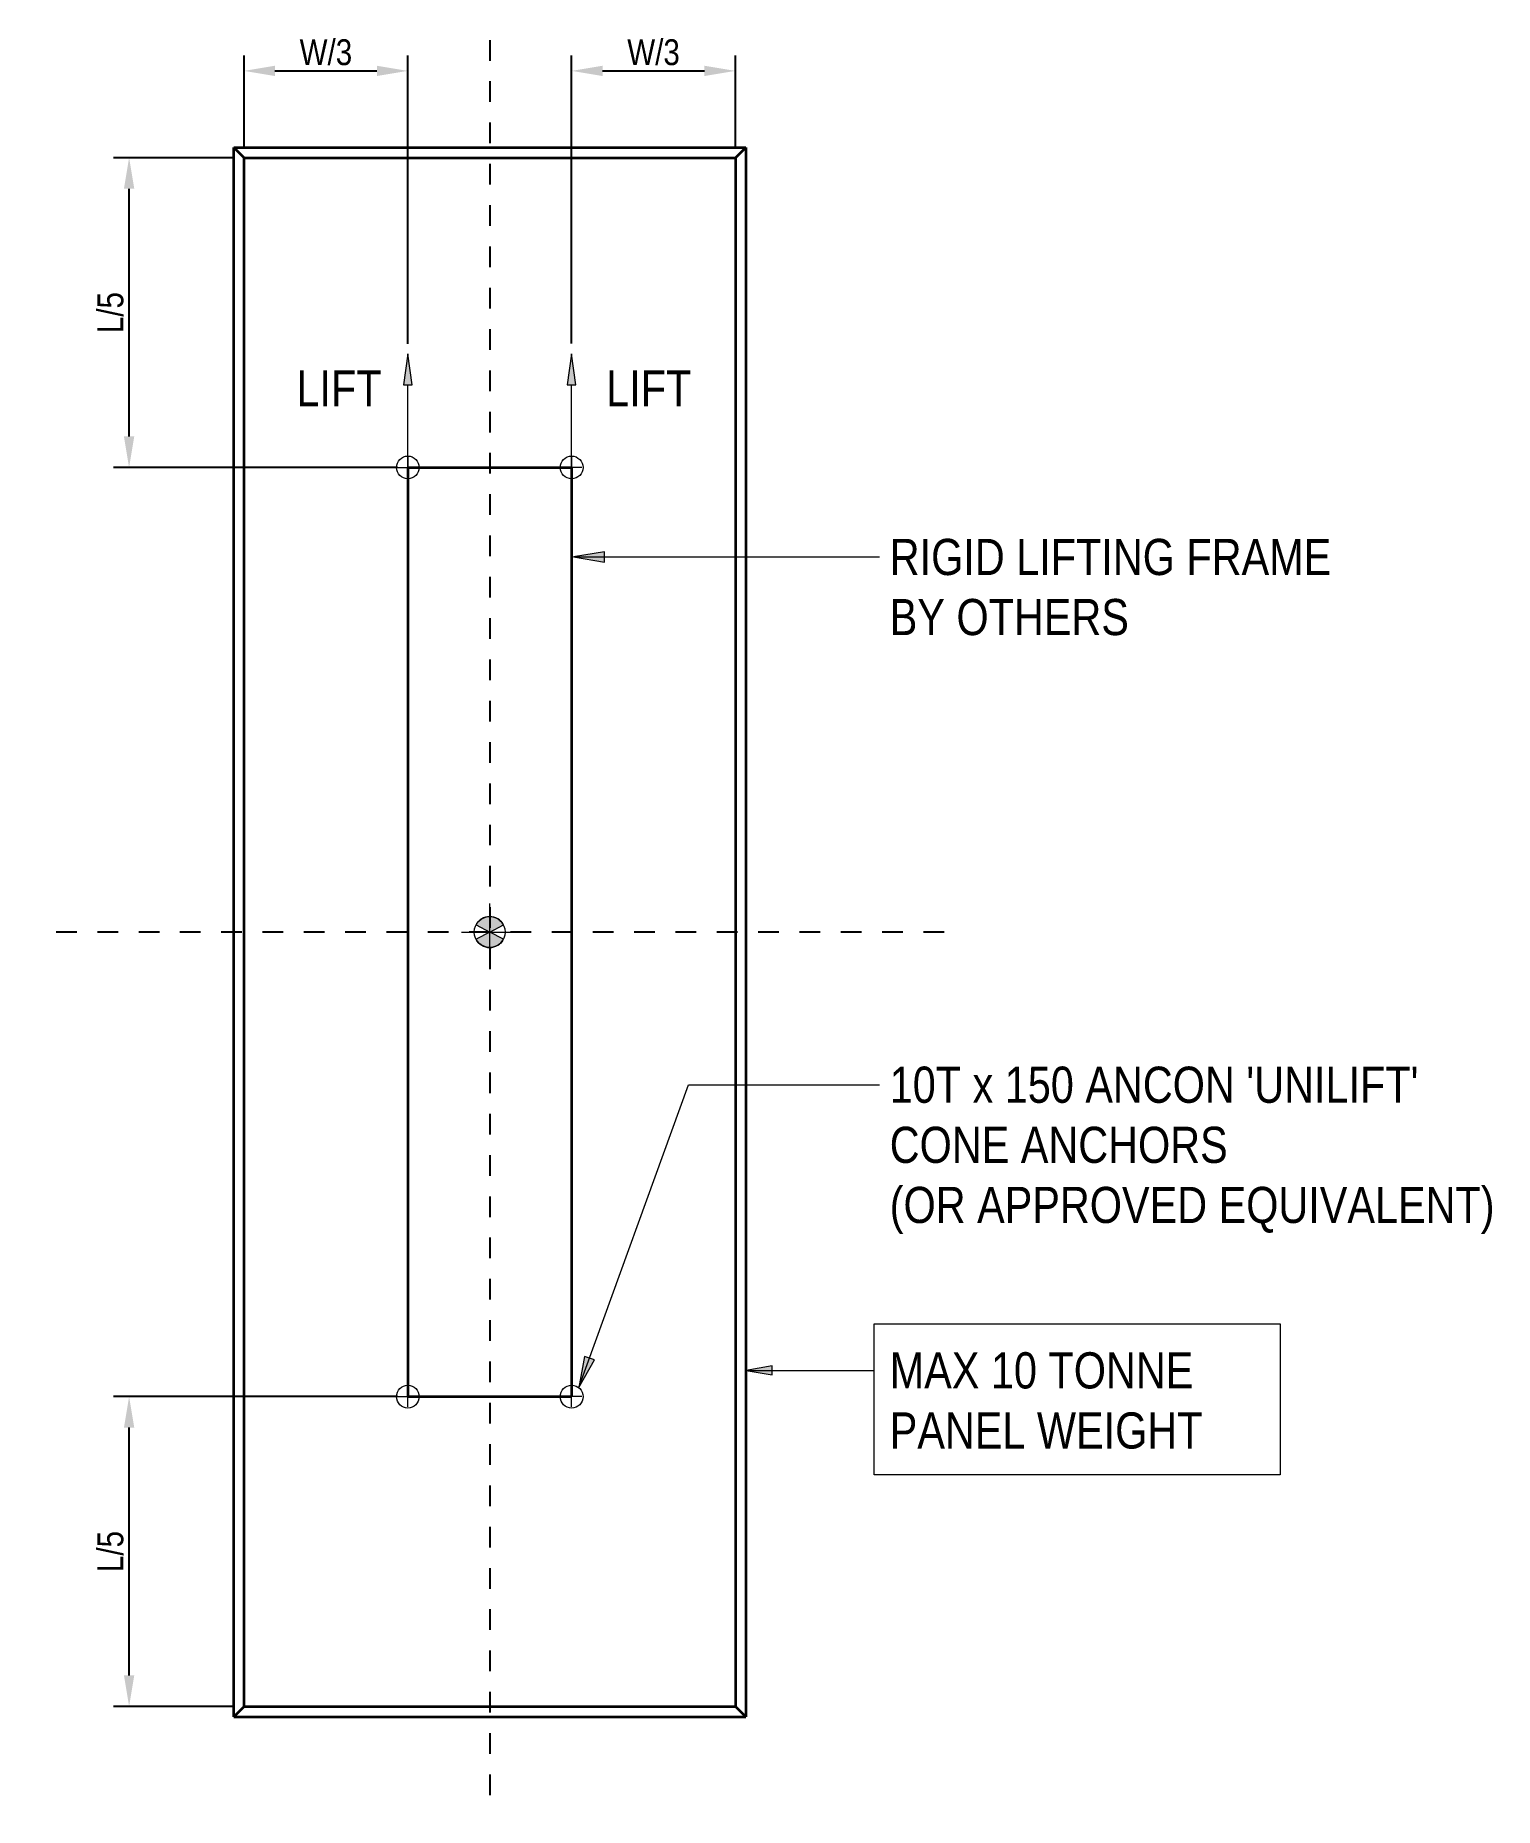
# Model space of a CAD drawing. Header units: metres. Extents: x -14.1 to 5.6, y -3 to 12.
# Drawn here: x -2.12 to 4.94, y -3.04 to 5.54 of the extents above; entities that cross this region are included whole.
import ezdxf

# ---------------------------------------------------------------- set-up
doc = ezdxf.new("R2010")
doc.units = ezdxf.units.M
doc.linetypes.add('JacobsCenter', pattern=[0.015000000000000001, 0.009000000000000001, -0.0015, 0.003, -0.0015])
doc.layers.get('Defpoints').update_dxf_attribs({"color": 41})
for name, color, linetype, lineweight in [('A-ANNO-DIMS', 7, 'Continuous', 9), ('A-ANNO-NOTE', 7, 'Continuous', 9), ('A-DETL', 7, 'Continuous', 13), ('G-ANNO-TEXT', 7, 'Continuous', 9)]:
    doc.layers.add(name, color=color, linetype=linetype, lineweight=lineweight)
doc.styles.add('Arial Narrow', font='ARIALN.TTF', dxfattribs={"height": 0.1250000000000001})
doc.styles.add('Arial Narrow_4', font='ARIALN.TTF', dxfattribs={"height": 0.175})
doc.dimstyles.new('____ddd____', dxfattribs={"dimscale": 0.3048, "dimtxt": 0.1279288717022825, "dimasz": 0.4921259842519685, "dimexe": 0.2460629921259842, "dimexo": 0.1640419947506562, "dimgap": 0.08202099737532809, "dimtad": 1, "dimdec": 0, "dimlfac": 1000, "dimzin": 0, "dimdsep": 46, "dimtxsty": 'Arial Narrow', "dimsah": 1, "dimcen": 0.09, "dimaunit": 1, "dimadec": 4, "dimazin": 0, "dimtfac": 1, "dimtdec": 4, "dimtix": 1, "dimtmove": 0, "dimatfit": 3, "dimfxl": 1, "dimtvp": 1, "dimtolj": 1, "dimtzin": 0, "dimarcsym": 2})

msp = doc.modelspace()

# ---------------------------------------------------------------- texts
at = {"layer": 'G-ANNO-TEXT', "char_height": 0.175, "attachment_point": 1, "style": 'Arial Narrow_4', "bg_fill": 3, "box_fill_scale": 1, "bg_fill_color": 256, "bg_fill_transparency": 0}
for s, insert in [('LIFT', (-0.8588170227301077, 3.92317675024114)), ('LIFT', (0.6411829772698923, 3.923176750241136)), ('RIGID LIFTING FRAME ', (2.014386185919313, 3.106385269769979)), ('BY OTHERS', (2.014386185919313, 2.815343603103313)), ("10T x 150 ANCON 'UNILIFT' ", (2.014386185919313, 0.5504219046358063)), ('CONE ANCHORS ', (2.014386185919313, 0.2593802379691396)), ('(OR APPROVED EQUIVALENT)', (2.014386185919313, -0.0316614286975271))]:
    msp.add_mtext(s, dxfattribs=dict(at, insert=insert))

# ---------------------------------------------------------------- blocks, each defined once
blk = doc.blocks.new('SymbolSetoutPointCog - roundcog-6250585-DRG-2873199 - TYPICAL INSTALLATION UNDER BRIDGES')
at = {"layer": 'A-ANNO-NOTE'}
h = blk.add_hatch(color=256, dxfattribs=at)
edge = h.paths.add_edge_path()
edge.add_arc((8.459899447643693e-18, 4.362135652691279e-18), 0.001499999999999999, 27.999999999996703, 152.0000000000004, ccw=False)
edge.add_line((0.001324421389288443, 0.0007042073441787581), (8.456776945386935e-18, 0))
edge.add_line((8.459899447643693e-18, 0), (-0.001324421389288382, 0.0007042073441788411))
h = blk.add_hatch(color=256, dxfattribs=at)
edge = h.paths.add_edge_path()
edge.add_line((-0.001324421389288403, -0.000704207344178793), (8.456776945386935e-18, 8.456776945386935e-18))
edge.add_line((8.459899447643693e-18, 8.459899447643693e-18), (0.001324421389288422, -0.0007042073441787893))
edge.add_arc((8.459899447643693e-18, 4.362135652691279e-18), 0.001499999999999999, 207.9999999999979, 332.00000000000153, ccw=False)
at = {"layer": 'A-ANNO-NOTE', "lineweight": 18}
for p, q in [((1.163583118746203e-17, -0.002749999999999998), (1.067895771811322e-18, 0.002750000000000002)), ((-0.002749999999999998, 1.189673359824894e-17), (0.002750000000000002, -6.609296443471635e-18)), ((-0.001324421389288382, 0.0007042073441788411), (8.459899447643693e-18, 0)), ((8.459899447643693e-18, 8.459899447643693e-18), (-0.001324421389288403, -0.000704207344178793)), ((8.459899447643693e-18, 0), (0.001324421389288443, 0.0007042073441787581)), ((0.001324421389288422, -0.0007042073441787893), (8.459899447643693e-18, 8.459899447643693e-18))]:
    blk.add_line(p, q, dxfattribs=at)
blk.add_circle((8.459899447643693e-18, 4.229949723821847e-18), 0.001500000000000001, dxfattribs=at)
for start, end in [(27.99999999999639, 152), (207.9999999999976, 332.0000000000012)]:
    blk.add_arc((8.459899447643693e-18, 4.362135652691279e-18), 0.001499999999999999, start, end, dxfattribs=at)
blk = doc.blocks.new('WGA_GAN_ArrowHead - Arrow Symbol-6251392-DRG-2873199 - TYPICAL INSTALLATION UNDER BRIDGES')
at = {"layer": 'A-ANNO-NOTE', "lineweight": 13}
blk.add_hatch(color=256, dxfattribs=at).paths.add_polyline_path([(0.003000000000000001, -0.0004216225041071742), (0, 0), (0.003, 0.0004216225041071739)])
at = {"layer": 'A-ANNO-NOTE'}
for p, q in [((0.003, 0.0004216225041071739), (0, 0)), ((0, 0), (0.003000000000000001, -0.0004216225041071742)), ((0.003000000000000001, -0.0004216225041071742), (0.003, 0.0004216225041071739))]:
    blk.add_line(p, q, dxfattribs=at)
blk = doc.blocks.new('DIMBLOCK1-DRG-2873199 - TYPICAL INSTALLATION UNDER BRIDGES')
at = {"layer": 'A-ANNO-DIMS', "color": 0, "lineweight": -2, "transparency": 16777216}
for p, q in [((-0.3694323402351552, -1.047675697027919), (-1.744194650455766, -1.047675697027919)), ((-1.669194650455766, -2.397675697027921), (-1.669194650455766, -1.197675697027919)), ((-1.162732340235168, -2.547675697027921), (-1.744194650455765, -2.547675697027921))]:
    blk.add_line(p, q, dxfattribs=at)
at = {"layer": 'A-ANNO-DIMS', "color": 0, "transparency": 16777216}
for points in [[(-1.694194650455766, -1.197675697027919), (-1.644194650455766, -1.197675697027919), (-1.669194650455766, -1.047675697027919)], [(-1.694194650455766, -2.397675697027921), (-1.644194650455766, -2.397675697027921), (-1.669194650455766, -2.547675697027921)]]:
    blk.add_solid(points, dxfattribs=at)
at = {"layer": 'Defpoints', "color": 0, "transparency": 16777216}
for p in [(-1.669194650455766, -1.047675697027919), (-0.3194323402351552, -1.047675697027919), (-1.112732340235168, -2.547675697027921)]:
    blk.add_point(p, dxfattribs=at)
at = {"layer": 'A-ANNO-DIMS', "color": 0, "transparency": 16777216, "insert": (-1.758826301206107, -1.797675697027919), "char_height": 0.1250000000000001, "width": 0.2388005605109272, "attachment_point": 5, "rotation": 90, "style": 'Arial Narrow'}
blk.add_mtext('\\A1;L/5', dxfattribs=at)
blk = doc.blocks.new('DIMBLOCK2-DRG-2873199 - TYPICAL INSTALLATION UNDER BRIDGES')
at = {"layer": 'A-ANNO-DIMS', "color": 0, "lineweight": -2, "transparency": 16777216}
for p, q in [((-1.16273234023515, 4.952324302972082), (-1.744194650455749, 4.952324302972082)), ((-1.669194650455749, 3.602324302972082), (-1.669194650455749, 4.802324302972082)), ((-0.3694323402351481, 3.452324302972082), (-1.744194650455748, 3.452324302972082))]:
    blk.add_line(p, q, dxfattribs=at)
at = {"layer": 'A-ANNO-DIMS', "color": 0, "transparency": 16777216}
for points in [[(-1.694194650455749, 4.802324302972082), (-1.644194650455749, 4.802324302972082), (-1.669194650455749, 4.952324302972082)], [(-1.694194650455749, 3.602324302972082), (-1.644194650455749, 3.602324302972082), (-1.669194650455748, 3.452324302972082)]]:
    blk.add_solid(points, dxfattribs=at)
at = {"layer": 'Defpoints', "color": 0, "transparency": 16777216}
for p in [(-1.669194650455749, 4.952324302972082), (-1.11273234023515, 4.952324302972082), (-0.3194323402351481, 3.452324302972082)]:
    blk.add_point(p, dxfattribs=at)
at = {"layer": 'A-ANNO-DIMS', "color": 0, "transparency": 16777216, "insert": (-1.758826301206088, 4.202324302972081), "char_height": 0.1250000000000001, "width": 0.2388005605109272, "attachment_point": 5, "rotation": 90, "style": 'Arial Narrow'}
blk.add_mtext('\\A1;L/5', dxfattribs=at)
blk = doc.blocks.new('DIMBLOCK3-DRG-2873199 - TYPICAL INSTALLATION UNDER BRIDGES')
at = {"layer": 'A-ANNO-DIMS', "color": 0, "lineweight": -2, "transparency": 16777216}
for p, q in [((-1.112732340235145, 5.00232430297208), (-1.112732340235145, 5.447852503679477)), ((-0.319432340235148, 4.050513727747372), (-0.3194323402351479, 5.447852503679477)), ((-0.9627323402351452, 5.372852503679477), (-0.4694323402351479, 5.372852503679477))]:
    blk.add_line(p, q, dxfattribs=at)
at = {"layer": 'A-ANNO-DIMS', "color": 0, "transparency": 16777216}
for points in [[(-0.9627323402351452, 5.397852503679477), (-0.9627323402351452, 5.347852503679476), (-1.112732340235145, 5.372852503679477)], [(-0.4694323402351479, 5.397852503679477), (-0.4694323402351479, 5.347852503679476), (-0.3194323402351479, 5.372852503679477)]]:
    blk.add_solid(points, dxfattribs=at)
at = {"layer": 'Defpoints', "color": 0, "transparency": 16777216}
for p in [(-0.3194323402351479, 5.372852503679477), (-1.112732340235145, 4.95232430297208), (-0.319432340235148, 4.000513727747372)]:
    blk.add_point(p, dxfattribs=at)
at = {"layer": 'A-ANNO-DIMS', "color": 0, "transparency": 16777216, "insert": (-0.7160823402351466, 5.462484154429818), "char_height": 0.1250000000000001, "width": 0.3070292920854778, "attachment_point": 5, "style": 'Arial Narrow'}
blk.add_mtext('\\A1;W/3', dxfattribs=at)
blk = doc.blocks.new('DIMBLOCK4-DRG-2873199 - TYPICAL INSTALLATION UNDER BRIDGES')
at = {"layer": 'A-ANNO-DIMS', "color": 0, "lineweight": -2, "transparency": 16777216}
for p, q in [((0.4739676597648534, 4.05232430297208), (0.4739676597648536, 5.447852503679477)), ((1.267267659764856, 5.002324302972077), (1.267267659764856, 5.447852503679477)), ((0.6239676597648536, 5.372852503679477), (1.117267659764856, 5.372852503679477))]:
    blk.add_line(p, q, dxfattribs=at)
at = {"layer": 'A-ANNO-DIMS', "color": 0, "transparency": 16777216}
for points in [[(0.6239676597648536, 5.397852503679477), (0.6239676597648536, 5.347852503679476), (0.4739676597648536, 5.372852503679477)], [(1.117267659764856, 5.397852503679477), (1.117267659764856, 5.347852503679476), (1.267267659764856, 5.372852503679477)]]:
    blk.add_solid(points, dxfattribs=at)
at = {"layer": 'Defpoints', "color": 0, "transparency": 16777216}
for p in [(1.267267659764856, 5.372852503679477), (1.267267659764856, 4.952324302972078), (0.4739676597648534, 4.00232430297208)]:
    blk.add_point(p, dxfattribs=at)
at = {"layer": 'A-ANNO-DIMS', "color": 0, "transparency": 16777216, "insert": (0.8706176597648546, 5.462484154429818), "char_height": 0.1250000000000001, "width": 0.3070292920854778, "attachment_point": 5, "style": 'Arial Narrow'}
blk.add_mtext('\\A1;W/3', dxfattribs=at)

# ---------------------------------------------------------------- dimensions: what is measured, and where the dimension line sits
at = {"layer": 'A-ANNO-DIMS'}
for base, p1, p2, override, picture, middle in [((-0.3194323402351479, 5.372852503679477), (-1.112732340235145, 4.95232430297208), (-0.319432340235148, 4.000513727747372), {"dimpost": '<>', "dimfxl": 1.239059425979878}, 'DIMBLOCK3-DRG-2873199 - TYPICAL INSTALLATION UNDER BRIDGES', (-0.7160823402351466, 5.462484154429818)), ((1.267267659764856, 5.372852503679477), (0.4739676597648534, 4.00232430297208), (1.267267659764856, 4.952324302972078), {"dimpost": '<>', "dimfxl": 1.23766913591638}, 'DIMBLOCK4-DRG-2873199 - TYPICAL INSTALLATION UNDER BRIDGES', (0.8706176597648546, 5.462484154429818))]:
    dim = msp.add_linear_dim(base=base, p1=p1, p2=p2, text='W/3', dimstyle='____ddd____', override=override, dxfattribs=at)
    dim.commit()
    dim.dimension.update_dxf_attribs({"geometry": picture, "text_midpoint": middle})
dim = msp.add_linear_dim(base=(-1.669194650455766, -1.047675697027919), p1=(-1.112732340235167, -2.54767569702792), p2=(-0.3194323402351551, -1.047675697027918), angle=89.99999999999991, text='L/5', dimstyle='____ddd____', override={"dimpost": '<>', "dimfxl": 1.696857356998527}, dxfattribs=at)
dim.commit()
dim.dimension.update_dxf_attribs({"geometry": 'DIMBLOCK1-DRG-2873199 - TYPICAL INSTALLATION UNDER BRIDGES', "text_midpoint": (-1.758826301206107, -1.797675697027919)})

# ---------------------------------------------------------------- hatches: boundary and pattern name
at = {"layer": 'G-ANNO-TEXT'}
for points in [[(0.4830040822181645, 3.01888526976998), (0.6330040822181644, 2.993783878407767), (0.6330040822181644, 3.043986661132193)], [(0.5095788671138117, -1.0027149364799), (0.5841670875833405, -0.8701755943376215), (0.5369528260744212, -0.8531129772041544)]]:
    msp.add_hatch(color=256, dxfattribs=at).paths.add_polyline_path(points)
at = {"layer": 'G-ANNO-TEXT', "lineweight": 18}
msp.add_hatch(color=256, dxfattribs=at).paths.add_polyline_path([(1.319847535133637, -0.9204551669635708), (1.444847535133638, -0.9424960395521288), (1.444847535133638, -0.8984142943750127)])

# ---------------------------------------------------------------- linework, layer by layer
at = {"layer": 'A-DETL', "linetype": 'JacobsCenter', "lineweight": 25}
for p, q in [((0.07726765976486005, 5.522324302972076), (0.0772676597648263, -3.037675697027925)), ((2.277267659764862, 1.202324302972062), (-2.122732340235138, 1.202324302972072))]:
    msp.add_line(p, q, dxfattribs=at)
at = {"layer": 'A-DETL', "lineweight": 35}
for p, q in [((-1.16273234023515, -2.597675697027921), (-1.162732340235145, 5.002324302972082)), ((-1.162732340235151, 5.002324302972082), (1.317267659764872, 5.002324302972079)), ((-1.162732340235151, 5.002324302972082), (-1.11273234023515, 4.95232430297208)), ((1.317267659764872, 5.002324302972079), (1.267267659764856, 4.952324302972063)), ((1.317267659764856, 5.002324302972079), (1.317267659764851, -2.597675697027931)), ((-1.112732340235151, -2.54767569702792), (-1.112732340235145, 4.95232430297208)), ((-1.11273234023515, 4.95232430297208), (1.267267659764856, 4.952324302972078)), ((1.267267659764856, 4.952324302972078), (1.26726765976485, -2.547675697027927)), ((-1.162732340235168, -2.597675697027921), (-1.112732340235167, -2.54767569702792)), ((-1.112732340235167, -2.54767569702792), (1.26726765976485, -2.54767569702793)), ((1.317267659764854, -2.59767569702793), (1.26726765976485, -2.547675697027927)), ((-1.162732340235167, -2.597675697027921), (1.317267659764854, -2.597675697027931))]:
    msp.add_line(p, q, dxfattribs=at)
at = {"layer": 'A-DETL', "lineweight": 18}
for p, q in [((-0.319432340235148, 3.45232430297208), (-0.3194323402351484, 3.852324302972083)), ((0.4739676597648548, 3.452324302972078), (0.4739676597648543, 3.85232430297208)), ((-0.3694323402351478, 3.45232430297208), (-0.2694323402351477, 3.45232430297208)), ((-0.319432340235148, 3.50232430297208), (-0.319432340235148, 3.40232430297208)), ((0.5239676597648546, 3.452324302972078), (0.4239676597648545, 3.452324302972078)), ((0.4739676597648548, 3.502324302972078), (0.4739676597648548, 3.402324302972078)), ((-0.3194323402351551, -1.097675697027909), (-0.3194323402351538, -0.997675697027909)), ((0.4739676597648472, -1.097675697027914), (0.4739676597648481, -0.9976756970279143)), ((-0.3694323402351545, -1.047675697027909), (-0.2694323402351544, -1.04767569702791)), ((0.5239676597648475, -1.047675697027915), (0.4239676597648478, -1.047675697027914))]:
    msp.add_line(p, q, dxfattribs=at)
at = {"layer": 'A-DETL', "color": 8, "lineweight": 35, "true_color": 0x808080}
for p, q in [((-0.3194323402351475, 3.45232430297208), (-0.3194323402351551, -1.047675697027918)), ((-0.319432340235148, 3.45232430297208), (0.4739676597648548, 3.452324302972078)), ((0.4739676597648548, 3.452324302972078), (0.4739676597648477, -1.047675697027921)), ((-0.3194323402351551, -1.047675697027918), (0.4739676597648477, -1.047675697027921))]:
    msp.add_line(p, q, dxfattribs=at)
at = {"layer": 'A-DETL', "lineweight": 18}
for centre, radius in [((-0.319432340235148, 3.45232430297208), 0.05499999999999972), ((0.4739676597648548, 3.452324302972078), 0.05499999999999972), ((-0.3194323402351542, -1.047675697027909), 0.0550000000000004), ((0.4739676597648477, -1.047675697027914), 0.05500000000000016)]:
    msp.add_circle(centre, radius, dxfattribs=at)
at = {"layer": 'G-ANNO-TEXT'}
for p, q in [((0.6330040822181644, 3.043986661132193), (0.4830040822181645, 3.01888526976998)), ((0.4830040822181645, 3.01888526976998), (0.6330040822181644, 2.993783878407767)), ((0.4830040822181645, 3.01888526976998), (1.964386185919313, 3.018885269769979)), ((0.6330040822181644, 2.993783878407767), (0.6330040822181644, 3.043986661132193)), ((0.5095788671138117, -1.0027149364799), (1.039240869175146, 0.4629219046358064)), ((1.039240869175146, 0.4629219046358063), (1.964386185919313, 0.4629219046358063)), ((0.5369528260744212, -0.8531129772041544), (0.5095788671138117, -1.0027149364799)), ((0.5841670875833405, -0.8701755943376215), (0.5369528260744212, -0.8531129772041544)), ((0.5095788671138117, -1.0027149364799), (0.5841670875833405, -0.8701755943376215))]:
    msp.add_line(p, q, dxfattribs=at)
at = {"layer": 'G-ANNO-TEXT', "lineweight": 18}
for p, q in [((1.444847535133638, -0.8984142943750127), (1.319847535133637, -0.9204551669635708)), ((1.319847535133637, -0.9204551669635708), (1.444847535133638, -0.9424960395521288)), ((1.319847535133637, -0.9204551669635708), (1.939386185919312, -0.9204551669635708)), ((1.444847535133638, -0.9424960395521288), (1.444847535133638, -0.8984142943750127))]:
    msp.add_line(p, q, dxfattribs=at)
at = {"layer": 'G-ANNO-TEXT', "lineweight": 18, "flags": 128}
msp.add_lwpolyline([(1.939386185919312, -0.6948301669635708), (3.904540025080976, -0.6948301669635708), (3.904540025080976, -1.426830166963571), (1.939386185919314, -1.426830166963571)], close=True, dxfattribs=at)

# ---------------------------------------------------------------- block references
at = {"layer": 'A-ANNO-NOTE', "xscale": 50, "yscale": 50, "zscale": 50, "rotation": 270.0000000000003}
for p in [(-0.3194323402351489, 4.002324302972083), (0.4739676597648534, 4.00232430297208)]:
    msp.add_blockref('WGA_GAN_ArrowHead - Arrow Symbol-6251392-DRG-2873199 - TYPICAL INSTALLATION UNDER BRIDGES', p, dxfattribs=at)
at = {"layer": 'A-ANNO-NOTE', "xscale": 50, "yscale": 50, "zscale": 50}
msp.add_blockref('SymbolSetoutPointCog - roundcog-6250585-DRG-2873199 - TYPICAL INSTALLATION UNDER BRIDGES', (0.07726765976485295, 1.202324302972067), dxfattribs=at)

msp.set_redraw_order([(e.dxf.handle, doc.entitydb.next_handle()) for e in msp.query("TEXT MTEXT ATTDEF DIMENSION ARC_DIMENSION")])  # texts and dimensions are drawn at this point

# ---------------------------------------------------------------- next in the draw order: texts
at = {"layer": 'G-ANNO-TEXT', "lineweight": 18, "char_height": 0.175, "attachment_point": 1, "style": 'Arial Narrow_4', "bg_fill": 3, "box_fill_scale": 1, "bg_fill_color": 256, "bg_fill_true_color": 13158600, "bg_fill_transparency": 0}
for s, insert in [('MAX 10 TONNE ', (2.014386185919313, -0.8329551669635709)), ('PANEL WEIGHT', (2.014386185919313, -1.123996833630238))]:
    msp.add_mtext(s, dxfattribs=dict(at, insert=insert))

# ---------------------------------------------------------------- next in the draw order: dimensions: what is measured, and where the dimension line sits
at = {"layer": 'A-ANNO-DIMS'}
dim = msp.add_linear_dim(base=(-1.669194650455749, 4.952324302972082), p1=(-0.319432340235148, 3.45232430297208), p2=(-1.11273234023515, 4.95232430297208), angle=89.99999999999991, text='L/5', dimstyle='____ddd____', override={"dimpost": '<>', "dimfxl": 1.69685735699852}, dxfattribs=at)
dim.commit()
dim.dimension.update_dxf_attribs({"geometry": 'DIMBLOCK2-DRG-2873199 - TYPICAL INSTALLATION UNDER BRIDGES', "text_midpoint": (-1.758826301206088, 4.202324302972081)})

doc.saveas('drawing.dxf')
